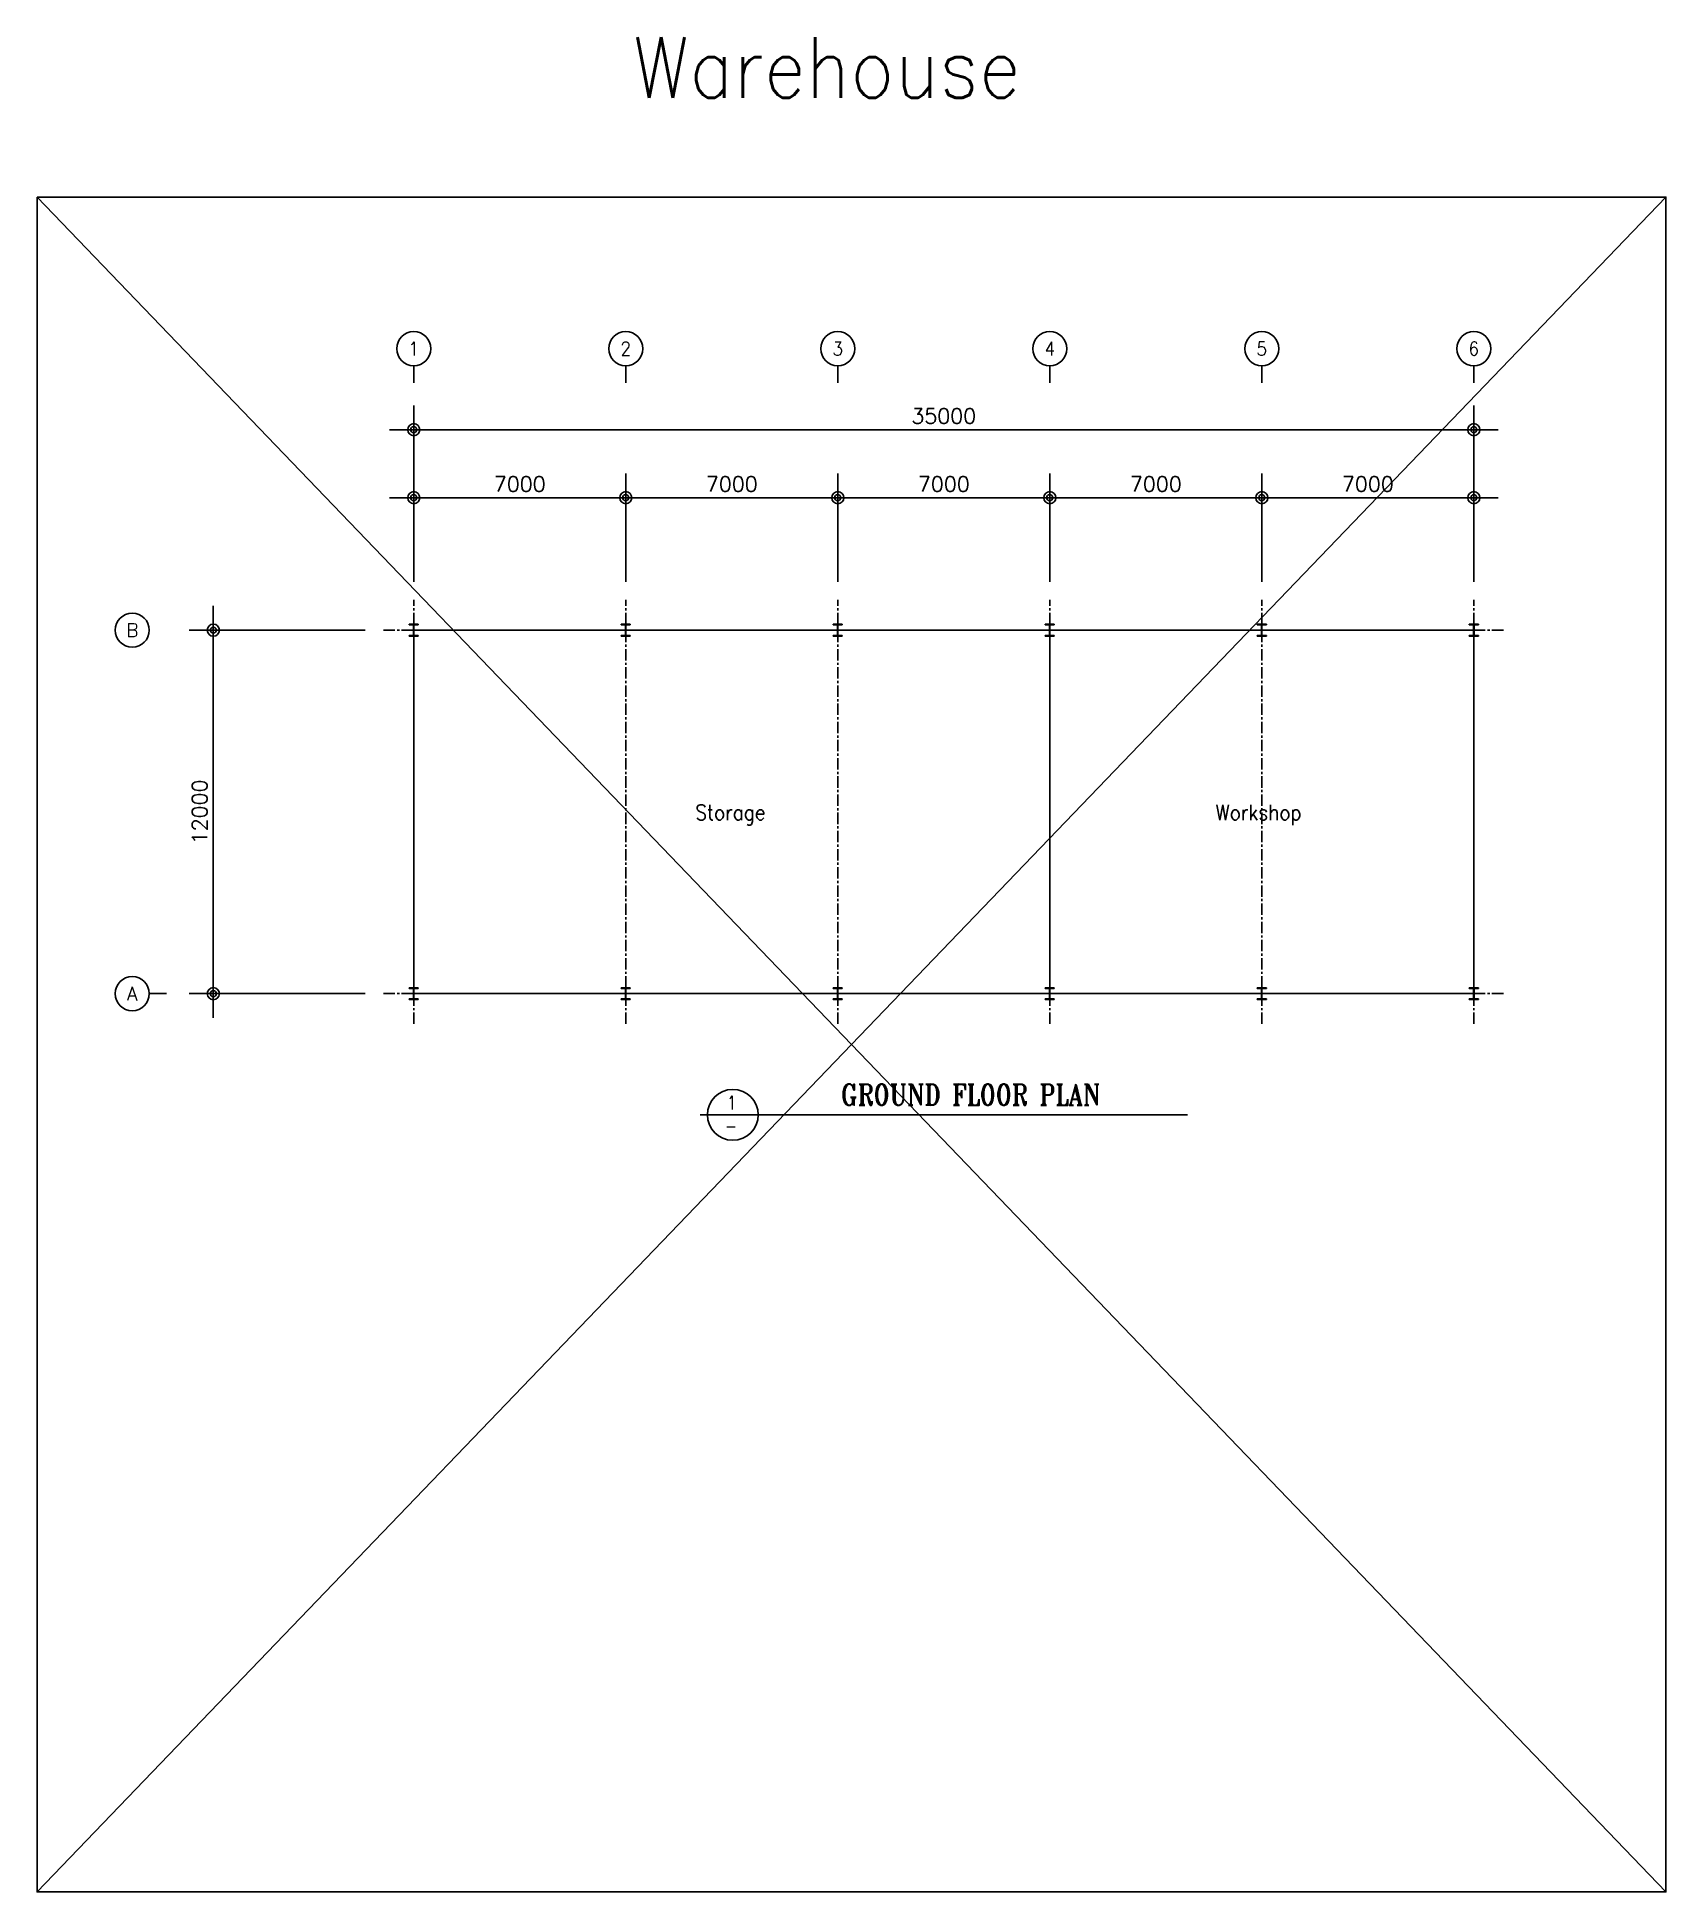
# Model space of a CAD drawing. Header units: millimetres. Extents: x 1547303 to 2238727, y -106680 to 167950.
# Drawn here: x 1955967 to 2009744, y 106338 to 167569 of the extents above; entities that cross this region are included whole.
import ezdxf
from ezdxf.enums import TextEntityAlignment as Align

# ---------------------------------------------------------------- set-up
doc = ezdxf.new("R2010")
doc.units = ezdxf.units.MM
doc.header["$LTSCALE"] = 150
doc.linetypes.add('CENTERX2', pattern=[4, 2.5, -0.5, 0.5, -0.5])
doc.layers.get('Defpoints').update_dxf_attribs({"color": 140})
for name, color, linetype in [('0S_Layout', 2, 'Continuous'), ('0S_Steel Col', 2, 'Continuous'), ('7TEXT', 7, 'Continuous'), ('CEN_LINE', 1, 'CENTERX2'), ('DIM', 7, 'Continuous'), ('SYM', 7, 'Continuous'), ('TEXT', 4, 'Continuous'), ('TXT', 2, 'Continuous')]:
    doc.layers.add(name, color=color, linetype=linetype)
doc.styles.add('RomanS', font='romans.shx', dxfattribs={"bigfont": 'whgtxt.shx'})
doc.styles.add('ROMANT', font='ROMANT')
doc.dimstyles.new('HYUN', dxfattribs={"dimscale": 80, "dimtxt": 3, "dimasz": 1, "dimexe": 1.5, "dimexo": 3, "dimgap": 1, "dimtad": 1, "dimdec": 0, "dimzin": 0, "dimdsep": 46, "dimtxsty": 'RomanS', "dimblk": 'd_dot', "dimcen": -1, "dimclrd": 256, "dimclre": 256, "dimclrt": 3, "dimadec": 0, "dimazin": 0, "dimtfac": 1, "dimtdec": 0, "dimtix": 1, "dimtmove": 2, "dimatfit": 3, "dimfxl": 1.5, "dimtolj": 1, "dimtzin": 0, "dimarcsym": 0})

msp = doc.modelspace()

# ---------------------------------------------------------------- texts
at = {"layer": '7TEXT', "color": 3, "style": 'RomanS', "width": 0.9}
for s, p in [('1', (1968402, 157283.2)), ('2', (1975402, 157283.2)), ('3', (1982402, 157283.2)), ('4', (1989402, 157283.2)), ('5', (1996402, 157283.2)), ('6', (2003402, 157283.2))]:
    msp.add_text(s, height=450, dxfattribs=at).set_placement(p, align=Align.MIDDLE_CENTER)
at = {"layer": '7TEXT', "color": 3, "style": 'RomanS'}
for s, p in [('B', (1959109.8, 147991)), ('A', (1959109.8, 135991))]:
    msp.add_text(s, height=450, dxfattribs=at).set_placement(p, align=Align.MIDDLE_CENTER)
at = {"layer": 'TEXT', "style": 'RomanS', "width": 0.9}
for s, height, p in [('Warehouse', 2000, (1975640.3, 166569)), ('Storage', 500, (1977699.3, 141973.3)), ('Workshop', 500, (1994880.3, 141973.3))]:
    msp.add_text(s, height=height, dxfattribs=at).set_placement(p, align=Align.MIDDLE_LEFT)
at = {"layer": 'TXT', "color": 7, "style": 'ROMANT', "width": 0.8}
msp.add_text('GROUND FLOOR PLAN', height=700, dxfattribs=at).set_placement((1991074.5, 132306.3), align=Align.RIGHT)
for s, p in [('1', (1978748.8, 132172)), ('-', (1978675.9, 131400.6))]:
    msp.add_text(s, height=448, dxfattribs=at).set_placement(p)

# ---------------------------------------------------------------- blocks, each defined once
blk = doc.blocks.new('d_dot')
for p, q in [((0, -2), (0, 2)), ((-2, 0), (2, 0))]:
    blk.add_line(p, q)
for radius in [0.5, 0.25]:
    blk.add_circle((0, 0), radius)
blk = doc.blocks.new('*D6')
at = {"layer": 'Defpoints', "color": 0, "transparency": 16777216}
for p in [(1975402, 152363), (1968402, 148991), (1975402, 148991)]:
    blk.add_point(p, dxfattribs=at)
at = {"layer": 'DIM', "lineweight": -2, "transparency": 16777216}
for p, q in [((1968402, 149591), (1968402, 152663)), ((1975402, 149591), (1975402, 152663)), ((1968802, 152363), (1975002, 152363))]:
    blk.add_line(p, q, dxfattribs=at)
at = {"layer": 'DIM', "lineweight": -2, "transparency": 16777216, "xscale": 400, "yscale": 400, "zscale": 400, "rotation": 180}
blk.add_blockref('d_dot', (1968402, 152363), dxfattribs=at)
at = {"layer": 'DIM', "lineweight": -2, "transparency": 16777216, "xscale": 400, "yscale": 400, "zscale": 400}
blk.add_blockref('d_dot', (1975402, 152363), dxfattribs=at)
at = {"layer": 'DIM', "color": 3, "transparency": 16777216, "insert": (1971902, 152813), "char_height": 500, "attachment_point": 5, "style": 'RomanS'}
blk.add_mtext('\\A1;7000', dxfattribs=at)
blk = doc.blocks.new('*D7')
at = {"layer": 'Defpoints', "color": 0, "transparency": 16777216}
for p in [(1961785, 147991), (1967402, 147991), (1967402, 135991)]:
    blk.add_point(p, dxfattribs=at)
at = {"layer": 'DIM', "lineweight": -2, "transparency": 16777216}
for p, q in [((1966802, 147991), (1961485, 147991)), ((1961785, 136391), (1961785, 147591)), ((1966802, 135991), (1961485, 135991))]:
    blk.add_line(p, q, dxfattribs=at)
at = {"layer": 'DIM', "lineweight": -2, "transparency": 16777216, "xscale": 400, "yscale": 400, "zscale": 400}
for p, rotation in [((1961785, 147991), 90), ((1961785, 135991), 270)]:
    blk.add_blockref('d_dot', p, dxfattribs=dict(at, rotation=rotation))
at = {"layer": 'DIM', "color": 3, "transparency": 16777216, "insert": (1961335, 141991), "char_height": 500, "attachment_point": 5, "rotation": 90, "style": 'RomanS'}
blk.add_mtext('\\A1;12000', dxfattribs=at)
blk = doc.blocks.new('*D5')
at = {"layer": 'Defpoints', "color": 0, "transparency": 16777216}
for p in [(2003402, 154608), (1968402, 148991), (2003402, 148991)]:
    blk.add_point(p, dxfattribs=at)
at = {"layer": 'DIM', "lineweight": -2, "transparency": 16777216}
for p, q in [((1968402, 149591), (1968402, 154908)), ((1968802, 154608), (2003002, 154608)), ((2003402, 149591), (2003402, 154908))]:
    blk.add_line(p, q, dxfattribs=at)
at = {"layer": 'DIM', "lineweight": -2, "transparency": 16777216, "xscale": 400, "yscale": 400, "zscale": 400, "rotation": 180}
blk.add_blockref('d_dot', (1968402, 154608), dxfattribs=at)
at = {"layer": 'DIM', "lineweight": -2, "transparency": 16777216, "xscale": 400, "yscale": 400, "zscale": 400}
blk.add_blockref('d_dot', (2003402, 154608), dxfattribs=at)
at = {"layer": 'DIM', "color": 3, "transparency": 16777216, "insert": (1985902, 155058), "char_height": 500, "attachment_point": 5, "style": 'RomanS'}
blk.add_mtext('\\A1;35000', dxfattribs=at)
blk = doc.blocks.new('*D24')
at = {"layer": 'Defpoints', "color": 0, "transparency": 16777216}
for p in [(1982402, 152363), (1975402, 148991), (1982402, 148991)]:
    blk.add_point(p, dxfattribs=at)
at = {"layer": 'DIM', "lineweight": -2, "transparency": 16777216}
for p, q in [((1975402, 149591), (1975402, 152663)), ((1982402, 149591), (1982402, 152663)), ((1975802, 152363), (1982002, 152363))]:
    blk.add_line(p, q, dxfattribs=at)
at = {"layer": 'DIM', "lineweight": -2, "transparency": 16777216, "xscale": 400, "yscale": 400, "zscale": 400, "rotation": 180}
blk.add_blockref('d_dot', (1975402, 152363), dxfattribs=at)
at = {"layer": 'DIM', "lineweight": -2, "transparency": 16777216, "xscale": 400, "yscale": 400, "zscale": 400}
blk.add_blockref('d_dot', (1982402, 152363), dxfattribs=at)
at = {"layer": 'DIM', "color": 3, "transparency": 16777216, "insert": (1978902, 152813), "char_height": 500, "attachment_point": 5, "style": 'RomanS'}
blk.add_mtext('\\A1;7000', dxfattribs=at)
blk = doc.blocks.new('*D25')
at = {"layer": 'Defpoints', "color": 0, "transparency": 16777216}
for p in [(1989402, 152363), (1982402, 148991), (1989402, 148991)]:
    blk.add_point(p, dxfattribs=at)
at = {"layer": 'DIM', "lineweight": -2, "transparency": 16777216}
for p, q in [((1982402, 149591), (1982402, 152663)), ((1989402, 149591), (1989402, 152663)), ((1982802, 152363), (1989002, 152363))]:
    blk.add_line(p, q, dxfattribs=at)
at = {"layer": 'DIM', "lineweight": -2, "transparency": 16777216, "xscale": 400, "yscale": 400, "zscale": 400, "rotation": 180}
blk.add_blockref('d_dot', (1982402, 152363), dxfattribs=at)
at = {"layer": 'DIM', "lineweight": -2, "transparency": 16777216, "xscale": 400, "yscale": 400, "zscale": 400}
blk.add_blockref('d_dot', (1989402, 152363), dxfattribs=at)
at = {"layer": 'DIM', "color": 3, "transparency": 16777216, "insert": (1985902, 152813), "char_height": 500, "attachment_point": 5, "style": 'RomanS'}
blk.add_mtext('\\A1;7000', dxfattribs=at)
blk = doc.blocks.new('*D26')
at = {"layer": 'Defpoints', "color": 0, "transparency": 16777216}
for p in [(1996402, 152363), (1989402, 148991), (1996402, 148991)]:
    blk.add_point(p, dxfattribs=at)
at = {"layer": 'DIM', "lineweight": -2, "transparency": 16777216}
for p, q in [((1989402, 149591), (1989402, 152663)), ((1996402, 149591), (1996402, 152663)), ((1989802, 152363), (1996002, 152363))]:
    blk.add_line(p, q, dxfattribs=at)
at = {"layer": 'DIM', "lineweight": -2, "transparency": 16777216, "xscale": 400, "yscale": 400, "zscale": 400, "rotation": 180}
blk.add_blockref('d_dot', (1989402, 152363), dxfattribs=at)
at = {"layer": 'DIM', "lineweight": -2, "transparency": 16777216, "xscale": 400, "yscale": 400, "zscale": 400}
blk.add_blockref('d_dot', (1996402, 152363), dxfattribs=at)
at = {"layer": 'DIM', "color": 3, "transparency": 16777216, "insert": (1992902, 152813), "char_height": 500, "attachment_point": 5, "style": 'RomanS'}
blk.add_mtext('\\A1;7000', dxfattribs=at)
blk = doc.blocks.new('*D27')
at = {"layer": 'Defpoints', "color": 0, "transparency": 16777216}
for p in [(2003402, 152363), (1996402, 148991), (2003402, 148991)]:
    blk.add_point(p, dxfattribs=at)
at = {"layer": 'DIM', "lineweight": -2, "transparency": 16777216}
for p, q in [((1996402, 149591), (1996402, 152663)), ((2003402, 149591), (2003402, 152663)), ((1996802, 152363), (2003002, 152363))]:
    blk.add_line(p, q, dxfattribs=at)
at = {"layer": 'DIM', "lineweight": -2, "transparency": 16777216, "xscale": 400, "yscale": 400, "zscale": 400, "rotation": 180}
blk.add_blockref('d_dot', (1996402, 152363), dxfattribs=at)
at = {"layer": 'DIM', "lineweight": -2, "transparency": 16777216, "xscale": 400, "yscale": 400, "zscale": 400}
blk.add_blockref('d_dot', (2003402, 152363), dxfattribs=at)
at = {"layer": 'DIM', "color": 3, "transparency": 16777216, "insert": (1999902, 152813), "char_height": 500, "attachment_point": 5, "style": 'RomanS'}
blk.add_mtext('\\A1;7000', dxfattribs=at)
blk = doc.blocks.new('A$C56473683')
at = {"layer": '0S_Steel Col'}
for p, q in [((-25, 420), (-25, 400)), ((275, 420), (-25, 420)), ((-25, 400), (109, 400)), ((-25, 50), (109, 50)), ((-25, 30), (-25, 50)), ((275, 30), (-25, 30)), ((119, 60), (119, 390)), ((119, 225), (131, 225)), ((131, 390), (131, 60)), ((141, 400), (275, 400)), ((141, 50), (275, 50)), ((275, 400), (275, 420)), ((275, 50), (275, 30))]:
    blk.add_line(p, q, dxfattribs=at)
for centre, start, end in [((109, 390), 0, 90), ((109, 60), 270, 0), ((141, 390), 90, 180), ((141, 60), 180, 270)]:
    blk.add_arc(centre, 10, start, end, dxfattribs=at)

# ---------------------------------------------------------------- dimensions: what is measured, and where the dimension line sits
at = {"layer": 'DIM'}
for base, p1, p2, picture, middle in [((2003402, 154608.2), (1968402, 148991), (2003402, 148991), '*D5', (1985902, 155058.2)), ((1975402, 152363.3), (1968402, 148991), (1975402, 148991), '*D6', (1971902, 152813.3)), ((1982402, 152363.3), (1975402, 148991), (1982402, 148991), '*D24', (1978902, 152813.3)), ((1989402, 152363.3), (1982402, 148991), (1989402, 148991), '*D25', (1985902, 152813.3)), ((1996402, 152363.3), (1989402, 148991), (1996402, 148991), '*D26', (1992902, 152813.3)), ((2003402, 152363.3), (1996402, 148991), (2003402, 148991), '*D27', (1999902, 152813.3))]:
    dim = msp.add_linear_dim(base=base, p1=p1, p2=p2, dimstyle='HYUN', override={"dimscale": 200, "dimtxt": 2.5, "dimasz": 2}, dxfattribs=at)
    dim.commit()
    dim.dimension.update_dxf_attribs({"geometry": picture, "text_midpoint": middle})
dim = msp.add_linear_dim(base=(1961784.8, 147991), p1=(1967402, 135991), p2=(1967402, 147991), angle=90, dimstyle='HYUN', override={"dimscale": 200, "dimtxt": 2.5, "dimasz": 2}, dxfattribs=at)
dim.commit()
dim.dimension.update_dxf_attribs({"geometry": '*D7', "text_midpoint": (1961334.8, 141991)})

# ---------------------------------------------------------------- linework, layer by layer
at = {"color": 1}
msp.add_lwpolyline([(1955967, 162285), (2009744, 162285), (2009744, 106338), (1955967, 106338)], close=True, dxfattribs=at)
at = {"layer": '0S_Layout', "color": 1}
for p, q in [((2009744, 162285), (1955967, 106338)), ((1955967, 162285), (2009744, 106338))]:
    msp.add_line(p, q, dxfattribs=at)
at = {"layer": '0S_Layout'}
for points in [[(1968402, 147991), (1989402, 147991), (1989402, 135991), (1968402, 135991)], [(1989402, 147991), (2003402, 147991), (2003402, 135991), (1989402, 135991)]]:
    msp.add_lwpolyline(points, close=True, dxfattribs=at)
at = {"layer": 'CEN_LINE'}
for p, q in [((1968402, 134991), (1968402, 148991)), ((1975402, 134991), (1975402, 148991)), ((1982402, 134991), (1982402, 148991)), ((1989402, 134991), (1989402, 148991)), ((1996402, 134991), (1996402, 148991)), ((2003402, 134991), (2003402, 148991)), ((1967402, 147991), (2004402, 147991)), ((1967402, 135991), (2004402, 135991))]:
    msp.add_line(p, q, dxfattribs=at)
at = {"layer": 'SYM', "color": 7}
for p, q in [((1968402, 156158.2), (1968402, 156720.7)), ((1975402, 156158.2), (1975402, 156720.7)), ((1982402, 156158.2), (1982402, 156720.7)), ((1989402, 156158.2), (1989402, 156720.7)), ((1996402, 156158.2), (1996402, 156720.7)), ((2003402, 156158.2), (2003402, 156720.7)), ((1960234.8, 135991), (1959672.3, 135991))]:
    msp.add_line(p, q, dxfattribs=at)
for centre in [(1968402, 157283.2), (1975402, 157283.2), (1982402, 157283.2), (1989402, 157283.2), (1996402, 157283.2), (2003402, 157283.2), (1959109.8, 147991), (1959109.8, 135991)]:
    msp.add_circle(centre, 562.5, dxfattribs=at)
at = {"layer": 'TXT', "color": 7}
msp.add_line((1977858.4, 131991), (1993945.6, 131991), dxfattribs=at)
msp.add_circle((1978936.3, 131991), 840, dxfattribs=at)

# ---------------------------------------------------------------- block references
at = {"layer": '0S_Steel Col', "xscale": -1, "rotation": 180}
for p in [(1968277, 148216), (1975277, 148216), (1982277, 148216), (1989277, 148216), (1996277, 148216), (2003277, 148216), (1968277, 136216), (1975277, 136216), (1982277, 136216), (1989277, 136216), (1996277, 136216), (2003277, 136216)]:
    msp.add_blockref('A$C56473683', p, dxfattribs=at)

msp.set_redraw_order([(e.dxf.handle, doc.entitydb.next_handle()) for e in msp.query("TEXT MTEXT ATTDEF DIMENSION ARC_DIMENSION")])  # texts and dimensions are drawn at this point

doc.saveas('drawing.dxf')
